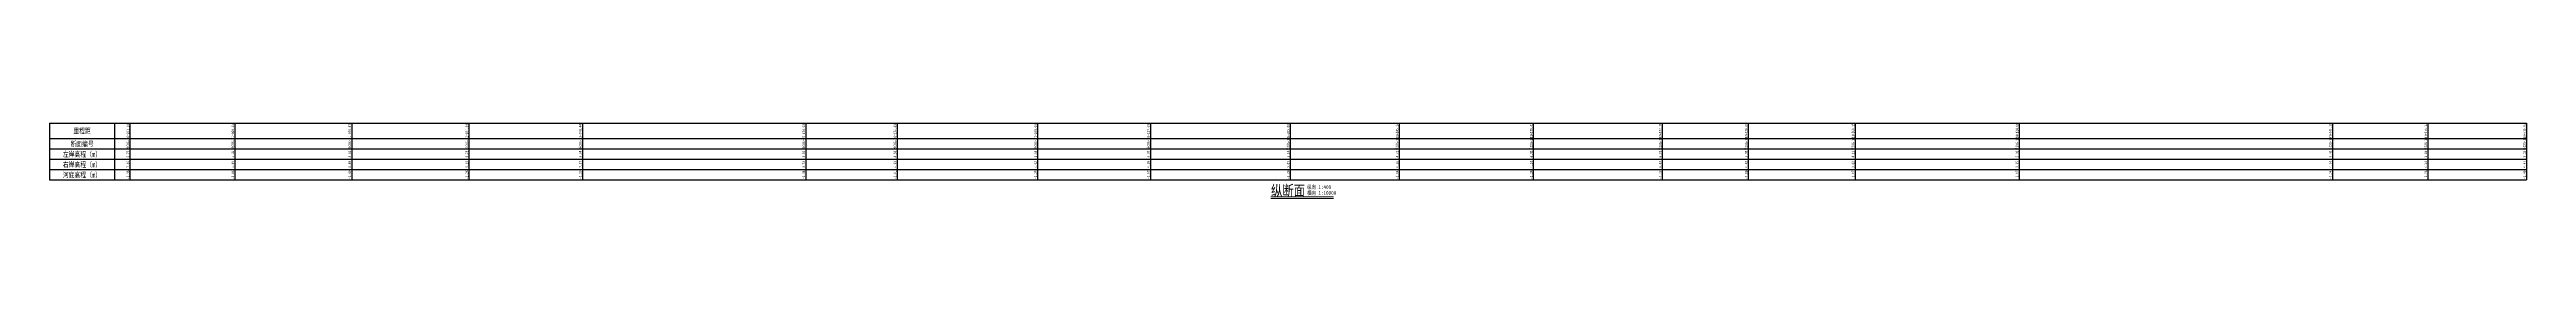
# Model space of a CAD drawing. Extents: x 529382 to 535342, y 3419646 to 3423811.
# Drawn here: x 533432 to 535342, y 3420165 to 3420223 of the extents above; entities that cross this region are included whole.
import ezdxf
from ezdxf.enums import TextEntityAlignment as Align

# ---------------------------------------------------------------- set-up
doc = ezdxf.new("R2010")
doc.units = 0
doc.header["$LTSCALE"] = 0.5
doc.layers.add('tab', color=9, linetype='CONTINUOUS')
doc.styles.add('HZ', font='fangsong_GB2312.ttf', dxfattribs={"width": 0.8})

msp = doc.modelspace()

# ---------------------------------------------------------------- linework, layer by layer
at = {"layer": 'tab'}
for p, q in [((533432.1, 3420223.2), (535341.6, 3420223.2)), ((533432.1, 3420223.2), (533432.1, 3420179.2)), ((533482.1, 3420223.2), (533482.1, 3420179.2)), ((533494.1, 3420179.2), (533494.1, 3420223.2)), ((533574.9, 3420223.2), (533574.9, 3420179.2)), ((533665, 3420223.2), (533665, 3420179.2)), ((533755.4, 3420223.2), (533755.4, 3420179.2)), ((533842.8, 3420223.2), (533842.8, 3420179.2)), ((534015, 3420223.2), (534015, 3420179.2)), ((534085.4, 3420223.2), (534085.4, 3420179.2)), ((534193.8, 3420223.2), (534193.8, 3420179.2)), ((534280.7, 3420223.2), (534280.7, 3420179.2)), ((534388.5, 3420223.2), (534388.5, 3420179.2)), ((534472.5, 3420223.2), (534472.5, 3420179.2)), ((534575.9, 3420223.2), (534575.9, 3420179.2)), ((534675.3, 3420223.2), (534675.3, 3420179.2)), ((534741.6, 3420223.2), (534741.6, 3420179.2)), ((534824, 3420223.2), (534824, 3420179.2)), ((534950.4, 3420223.2), (534950.4, 3420179.2)), ((535192.1, 3420223.2), (535192.1, 3420179.2)), ((535265.5, 3420223.2), (535265.5, 3420179.2)), ((535341.6, 3420223.2), (535341.6, 3420179.2)), ((533432.1, 3420211.2), (535341.6, 3420211.2)), ((533432.1, 3420203.2), (535341.6, 3420203.2)), ((533432.1, 3420195.2), (535341.6, 3420195.2)), ((533432.1, 3420187.2), (535341.6, 3420187.2)), ((533432.1, 3420179.2), (535341.6, 3420179.2))]:
    msp.add_line(p, q, dxfattribs=at)
at = {"layer": 'tab', "color": 9, "const_width": 0.5, "flags": 128}
msp.add_lwpolyline([(534373.5, 3420166.2), (534421.9, 3420166.2)], dxfattribs=at)
at = {"layer": 'tab', "color": 9, "flags": 128}
msp.add_lwpolyline([(534373.5, 3420165.2), (534421.9, 3420165.2)], dxfattribs=at)

# ---------------------------------------------------------------- texts
at = {"layer": 'tab', "color": 3, "style": 'HZ', "width": 0.8}
for s, height, p in [('里程距', 4, (533457.1, 3420217.2)), ('左岸高程（m）', 4, (533457.1, 3420199.2)), ('断面编号', 4, (533457.1, 3420207.2)), ('右岸高程（m）', 4, (533457.1, 3420191.2)), ('河底高程（m）', 4, (533457.1, 3420183.2)), ('纵断面', 8, (534386.8, 3420171.2))]:
    msp.add_text(s, height=height, dxfattribs=at).set_placement(p, align=Align.MIDDLE)
for s, p in [('0+261.10', (533494.1, 3420217.2)), ('1+069.15', (533574.9, 3420217.2)), ('1+970.47', (533665, 3420217.2)), ('2+874.54', (533755.4, 3420217.2)), ('3+748.44', (533842.8, 3420217.2)), ('5+470.63', (534015, 3420217.2)), ('6+174.89', (534085.4, 3420217.2)), ('7+258.06', (534193.8, 3420217.2)), ('8+127.69', (534280.7, 3420217.2)), ('9+205.08', (534388.5, 3420217.2)), ('10+045.24', (534472.5, 3420217.2)), ('11+079.41', (534575.9, 3420217.2)), ('12+073.18', (534675.3, 3420217.2)), ('12+736.07', (534741.6, 3420217.2)), ('13+560.15', (534824, 3420217.2)), ('14+824.06', (534950.4, 3420217.2)), ('17+241.35', (535192.1, 3420217.2)), ('17+975.17', (535265.5, 3420217.2)), ('18+736.07', (535341.6, 3420217.2)), ('长CXG-1', (533494.1, 3420207.2)), ('5.77', (533494.1, 3420199.2)), ('长CXG-2', (533574.9, 3420207.2)), ('5.42', (533574.9, 3420199.2)), ('长CXG-3', (533665, 3420207.2)), ('8.32', (533665, 3420199.2)), ('长CXG-4', (533755.4, 3420207.2)), ('6.75', (533755.4, 3420199.2)), ('长CXG-5', (533842.8, 3420207.2)), ('5.68', (533842.8, 3420199.2)), ('长CXG-6', (534015, 3420207.2)), ('3.50', (534015, 3420199.2)), ('长CXG-7', (534085.4, 3420207.2)), ('4.53', (534085.4, 3420199.2)), ('长CXG-8', (534193.8, 3420207.2)), ('4.65', (534193.8, 3420199.2)), ('长CXG-9', (534280.7, 3420207.2)), ('5.07', (534280.7, 3420199.2)), ('长CXG-10', (534388.5, 3420207.2)), ('5.14', (534388.5, 3420199.2)), ('长CXG-11', (534472.5, 3420207.2)), ('4.75', (534472.5, 3420199.2)), ('长CXG-12', (534575.9, 3420207.2)), ('6.47', (534575.9, 3420199.2)), ('长CXG-13', (534675.3, 3420207.2)), ('6.78', (534675.3, 3420199.2)), ('长CXG-14', (534741.6, 3420207.2)), ('5.90', (534741.6, 3420199.2)), ('长CXG-15', (534824, 3420207.2)), ('4.12', (534824, 3420199.2)), ('长CXG-16', (534950.4, 3420207.2)), ('5.02', (534950.4, 3420199.2)), ('长CXG-17', (535192.1, 3420207.2)), ('4.40', (535192.1, 3420199.2)), ('长CXG-18', (535265.5, 3420207.2)), ('3.83', (535265.5, 3420199.2)), ('长CXG-19', (535341.6, 3420207.2)), ('3.53', (535341.6, 3420199.2)), ('7.36', (533494.1, 3420191.2)), ('-2.36', (533494.1, 3420183.2)), ('5.40', (533574.9, 3420191.2)), ('-3.86', (533574.9, 3420183.2)), ('8.88', (533665, 3420191.2)), ('-2.49', (533665, 3420183.2)), ('5.23', (533755.4, 3420191.2)), ('-2.26', (533755.4, 3420183.2)), ('7.37', (533842.8, 3420191.2)), ('-2.29', (533842.8, 3420183.2)), ('3.73', (534015, 3420191.2)), ('-2.34', (534015, 3420183.2)), ('4.99', (534085.4, 3420191.2)), ('-2.01', (534085.4, 3420183.2)), ('4.62', (534193.8, 3420191.2)), ('-2.25', (534193.8, 3420183.2)), ('4.18', (534280.7, 3420191.2)), ('-2.07', (534280.7, 3420183.2)), ('5.07', (534388.5, 3420191.2)), ('-2.29', (534388.5, 3420183.2)), ('4.56', (534472.5, 3420191.2)), ('-2.04', (534472.5, 3420183.2)), ('4.24', (534575.9, 3420191.2)), ('-2.28', (534575.9, 3420183.2)), ('6.40', (534675.3, 3420191.2)), ('-1.33', (534675.3, 3420183.2)), ('4.43', (534741.6, 3420191.2)), ('-2.06', (534741.6, 3420183.2)), ('3.62', (534824, 3420191.2)), ('-1.07', (534824, 3420183.2)), ('3.35', (534950.4, 3420191.2)), ('-2.07', (534950.4, 3420183.2)), ('4.14', (535192.1, 3420191.2)), ('-2.24', (535192.1, 3420183.2)), ('4.24', (535265.5, 3420191.2)), ('-2.36', (535265.5, 3420183.2)), ('4.47', (535341.6, 3420191.2)), ('-2.49', (535341.6, 3420183.2))]:
    msp.add_text(s, height=2, rotation=90, dxfattribs=at).set_placement(p, align=Align.BOTTOM_CENTER)
for s, p in [('纵向 1:400', (534401.6, 3420172.2)), ('横向 1:10000', (534401.6, 3420167.7))]:
    msp.add_text(s, height=3, dxfattribs=at).set_placement(p)

doc.saveas('drawing.dxf')
